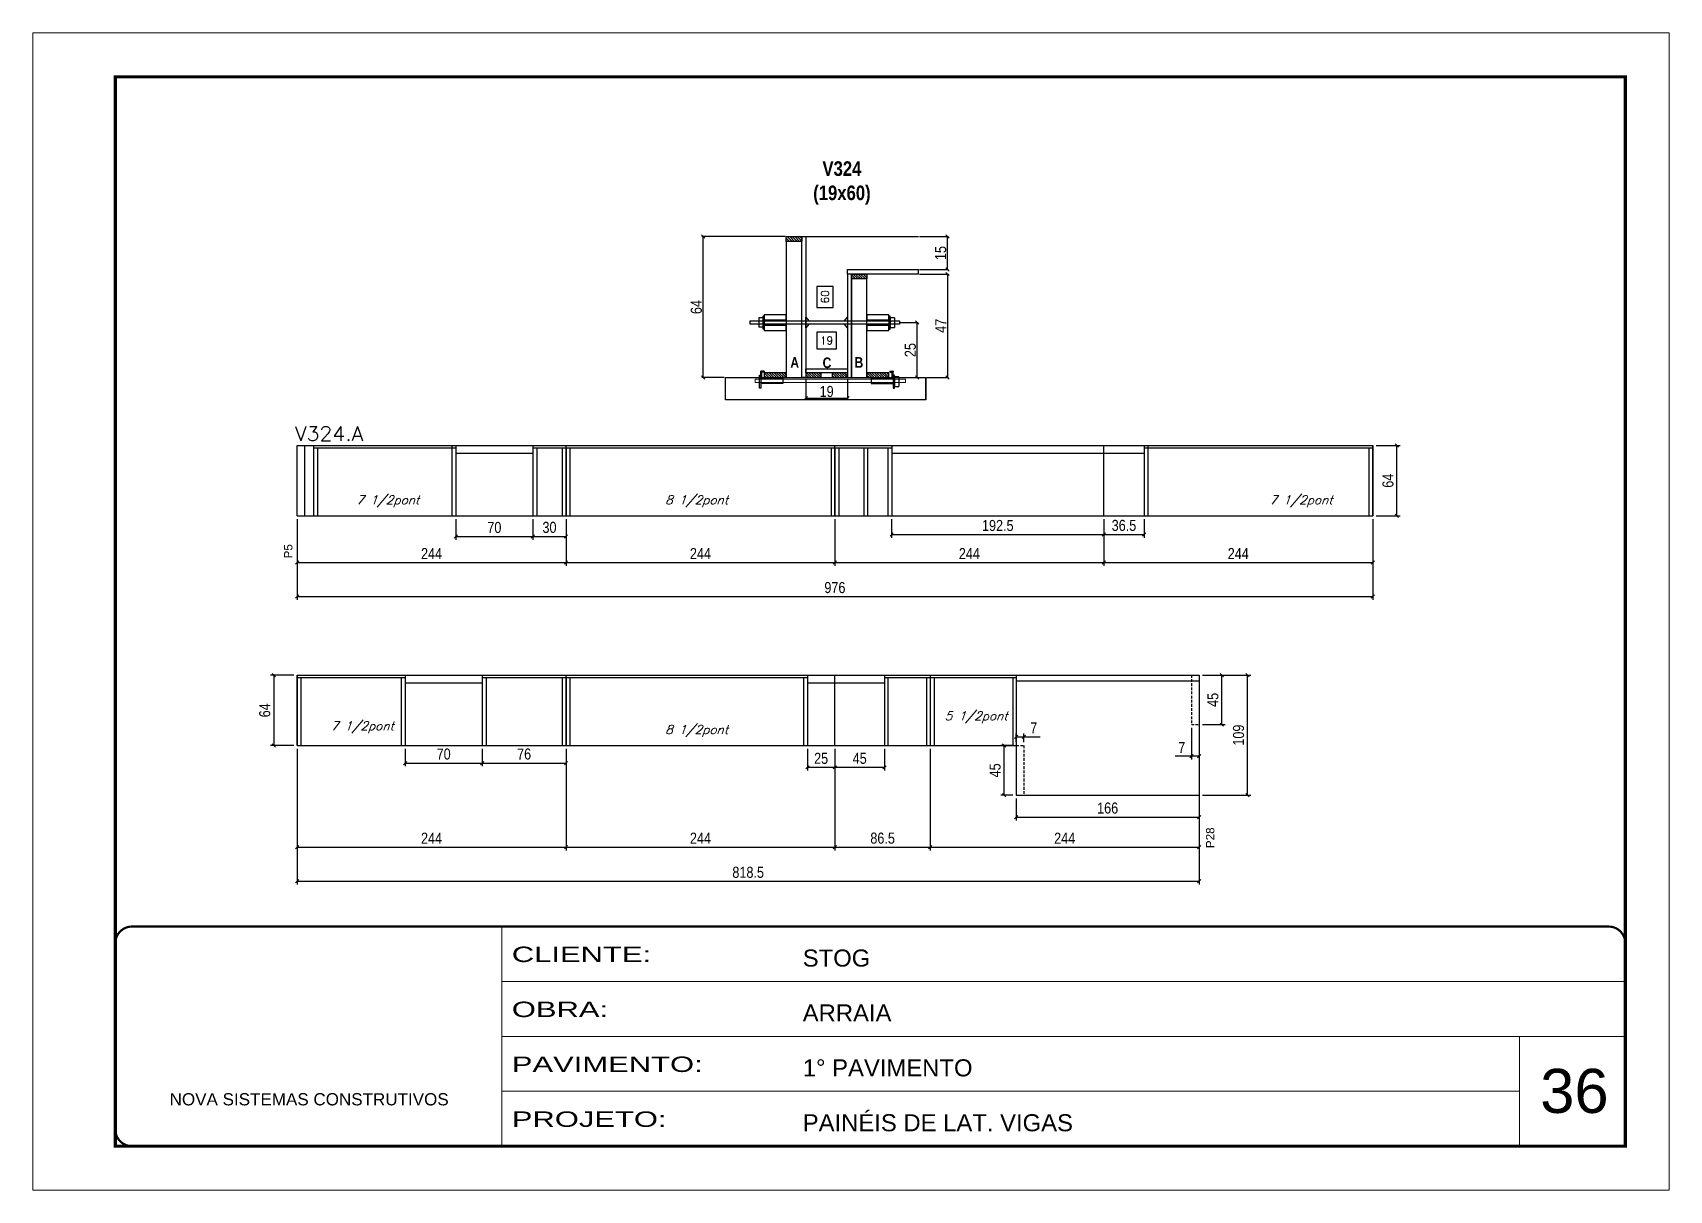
# Model space of a CAD drawing. Extents: x -3394 to 16474, y -5031 to 14397.
# Drawn here: x 9027 to 10512, y 4158 to 5208 of the extents above; entities that cross this region are included whole.
import ezdxf

# ---------------------------------------------------------------- set-up
doc = ezdxf.new("R2010")
doc.units = 0
for name, pattern in [('CONTINUO', [0]), ('DASHED', [0.75, 0.5, -0.25]), ('HIDDEN', [0.375, 0.25, -0.125])]:
    doc.linetypes.add(name, pattern=pattern)
doc.layers.get('0').update_dxf_attribs({"linetype": 'CONTINUOUS'})
doc.layers.get('Defpoints').update_dxf_attribs({"linetype": 'CONTINUOUS'})
for name, color, linetype in [('1HACHURA MADEIRAS', 1, 'CONTINUOUS'), ('barrote', 251, 'CONTINUOUS'), ('COTA', 241, 'CONTINUOUS'), ('Cota Seção (2x)', 4, 'CONTINUOUS'), ('detalhes', 4, 'CONTINUOUS'), ('NOMENCLATURA', 7, 'CONTINUOUS'), ('Painéis', 200, 'CONTINUOUS'), ('presilha', 1, 'CONTINUOUS'), ('SARR_2.2x10', 60, 'CONTINUOUS'), ('SARR_2.2x7', 40, 'CONTINUOUS'), ('SARR_3.5x7', 81, 'CONTINUOUS'), ('texto', 7, 'CONTINUOUS'), ('Tubo de PVC', 51, 'CONTINUOUS')]:
    doc.layers.add(name, color=color, linetype=linetype)
for name, color, linetype, lineweight in [('CARIMBO', 255, 'CONTINUOUS', 9), ('CONCRETO', 251, 'CONTINUOUS', 25), ('Folhas', 255, 'CONTINUOUS', 9), ('SARRAFO DE PRESSAO', 251, 'DASHED', 9), ('SCO-___-LAJ', 2, 'CONTINUOUS', 0), ('Texto Seção', 7, 'CONTINUOUS', 15)]:
    doc.layers.add(name, color=color, linetype=linetype, lineweight=lineweight)
doc.styles.add('ARIAL', font='arial.ttf')
doc.styles.add('COTA TECNICA', font='techl___.ttf', dxfattribs={"height": 10})
doc.styles.add('COTA TECNICA 2X', font='techl___.ttf', dxfattribs={"height": 10})
doc.styles.add('REGUA-120', font='ROMANS.shx', dxfattribs={"height": 15})
doc.styles.add('ROMANS', font='romans.shx')
doc.styles.add('TECNICA', font='techb___.ttf', dxfattribs={"height": 10})
doc.styles.add('Tecnologia', font='')
doc.styles.get('Tecnologia').set_extended_font_data('Forgotten Futurist')
doc.dimstyles.new('Cota Seção interna', dxfattribs={"dimtxt": 7, "dimasz": 6, "dimexe": 0.18, "dimexo": 2, "dimgap": -4, "dimtad": 3, "dimdec": 1, "dimlfac": 0.5, "dimzin": 12, "dimdsep": 46, "dimtxsty": 'ROMANS', "dimblk": 'ARCHTICK', "dimcen": 0.09, "dimse1": 1, "dimse2": 1, "dimsd1": 1, "dimsd2": 1, "dimclrd": 180, "dimclre": 5, "dimclrt": 1, "dimadec": 0, "dimazin": 3, "dimtfac": 1, "dimtdec": 1, "dimtofl": 0, "dimtmove": 0, "dimatfit": 3, "dimldrblk": 'ARCHTICK', "dimfxl": 1, "dimtolj": 1, "dimtzin": 0, "dimarcsym": 0})
doc.dimstyles.new('PAINEL', dxfattribs={"dimtxt": 10, "dimasz": 3, "dimexe": 3, "dimexo": 3, "dimgap": 3, "dimtad": 1, "dimdec": 1, "dimzin": 12, "dimdsep": 46, "dimtxsty": 'COTA TECNICA', "dimblk1": 'OBLIQUE', "dimblk2": 'OBLIQUE', "dimsah": 1, "dimcen": 0.9, "dimclrd": 4, "dimclre": 4, "dimclrt": 240, "dimadec": 1, "dimazin": 3, "dimtfac": 1, "dimtdec": 1, "dimtmove": 0, "dimatfit": 3, "dimfxl": 1, "dimtolj": 1, "dimtzin": 12, "dimarcsym": 0})
doc.dimstyles.new('SECAO', dxfattribs={"dimscale": 0.333333, "dimtxt": 5, "dimasz": 9, "dimexe": 3, "dimexo": 3, "dimgap": 3, "dimtad": 1, "dimdec": 1, "dimlfac": 0.5, "dimzin": 12, "dimdsep": 46, "dimtxsty": 'COTA TECNICA 2X', "dimblk1": 'OBLIQUE', "dimblk2": 'OBLIQUE', "dimsah": 1, "dimcen": 0.9, "dimclrd": 4, "dimclre": 4, "dimclrt": 240, "dimadec": 1, "dimazin": 3, "dimtfac": 1, "dimtdec": 1, "dimtmove": 0, "dimatfit": 3, "dimfxl": 1, "dimtolj": 1, "dimtzin": 12, "dimarcsym": 0})

msp = doc.modelspace()

# ---------------------------------------------------------------- texts
at = {"layer": 'CARIMBO', "style": 'ARIAL'}
msp.add_text('36', height=40, dxfattribs=at).set_placement((10395.07, 4228.09))
at = {"layer": 'detalhes', "style": 'TECNICA'}
for s, p in [('A', (9714.65, 4904.09)), ('C', (9743.94, 4903.77)), ('B', (9772.91, 4904.09))]:
    msp.add_text(s, height=9.6, dxfattribs=at).set_placement(p)
at = {"layer": 'NOMENCLATURA', "linetype": 'Continuous', "style": 'ARIAL'}
for s, p in [('P5', (9262.83, 4731.08)), ('P28', (10099.41, 4468.27))]:
    msp.add_text(s, height=7.567, rotation=90, dxfattribs=at).set_placement(p)
at = {"layer": 'NOMENCLATURA', "insert": (9761.46, 5091.31), "char_height": 13.2, "attachment_point": 2, "style": 'TECNICA'}
msp.add_mtext_dynamic_manual_height_columns('V324\\P(19x60)', width=13.2, gutter_width=1, heights=[0], dxfattribs=at)
at = {"layer": 'texto', "color": 2, "char_height": 8, "attachment_point": 5, "style": 'ROMANS'}
for s, insert in [('{\\Q19;\\C256;7 1/2pont}', (9349.44, 4782.84)), ('{\\Q19;\\C256;8 1/2pont}', (9629.62, 4782.84)), ('{\\Q19;\\C256;7 1/2pont}', (10178.12, 4782.84)), ('{\\Q19;\\C256;5 1/2pont}', (9883.26, 4586.95)), ('{\\Q19;\\C256;7 1/2pont}', (9326.32, 4577.9)), ('{\\Q19;\\C256;8 1/2pont}', (9629.62, 4574.55))]:
    msp.add_mtext(s, dxfattribs=dict(at, insert=insert))
at = {"layer": 'Texto Seção', "style": 'REGUA-120', "width": 1.05}
msp.add_text('V324.A', height=13, dxfattribs=at).set_placement((9265.12, 4837.81))

# ---------------------------------------------------------------- blocks, each defined once
blk = doc.blocks.new('9999999999')
at = {"color": 30, "linetype": 'CONTINUO'}
for p, q in [((98564.6, 34230.2), (98564.6, 34429.4)), ((98564.6, 34379.6), (99584, 34379.6)), ((98564.6, 34329.8), (99488, 34329.8)), ((99584, 34329.8), (99488, 34329.8)), ((99488, 34329.8), (99488, 34230.2)), ((98564.6, 34280), (99488, 34280))]:
    blk.add_line(p, q, dxfattribs=at)
at = {"color": 30, "linetype": 'CONTINUO', "const_width": 2}
blk.add_lwpolyline([(99584, 34230.2), (99584, 34414.4, 0.414214), (99569, 34429.4), (98229, 34429.4, 0.414214), (98214, 34414.4), (98214, 34245.2, 0.414214), (98229, 34230.2), (99584, 34230.2)], format="xyb", dxfattribs=at)
at = {"layer": 'Folhas'}
blk.add_lwpolyline([(98139, 34190.2), (99624, 34190.2), (99624, 35240.2), (98139, 35240.2)], close=True, dxfattribs=at)
at = {"layer": 'Folhas', "color": 30, "const_width": 3}
blk.add_lwpolyline([(98214, 34230.2), (99584, 34230.2), (99584, 35200.2), (98214, 35200.2)], close=True, dxfattribs=at)
at = {"color": 7, "linetype": 'Continuous', "ltscale": 5, "style": 'ARIAL'}
for s, height, p in [('STOG', 15.48, (98837.7, 34393.1)), ('ARRAIA', 15.48, (98837.7, 34343.3)), ('1° PAVIMENTO', 15.483, (98837.7, 34293.5)), ('NOVA SISTEMAS CONSTRUTIVOS', 11.059, (98263.2, 34267.2)), ('PAINÉIS DE LAT. VIGAS', 15.483, (98837.7, 34243.7))]:
    blk.add_text(s, height=height, dxfattribs=at).set_placement(p)
at = {"layer": 'Folhas', "color": 7, "style": 'Tecnologia', "width": 1.5}
for s, p in [('CLIENTE:', (98573.7, 34397.2)), ('OBRA:', (98573.7, 34347.3)), ('PAVIMENTO:', (98573.7, 34297.5)), ('PROJETO:', (98573.7, 34247.7))]:
    blk.add_text(s, height=14, dxfattribs=at).set_placement(p)
blk = doc.blocks.new('_Oblique')
at = {"color": 0, "linetype": 'ByBlock', "lineweight": -2}
blk.add_line((-0.5, -0.5), (0.5, 0.5), dxfattribs=at)
blk = doc.blocks.new('*D1086')
at = {"layer": 'COTA', "color": 4, "lineweight": -2, "transparency": 16777216}
for p, q in [((9728.6, 4894.1), (9728.6, 4875.4)), ((9766.6, 4894.1), (9766.6, 4875.4)), ((9728.6, 4876.4), (9766.6, 4876.4))]:
    blk.add_line(p, q, dxfattribs=at)
at = {"layer": 'Defpoints', "color": 0, "transparency": 16777216}
for p in [(9728.6, 4895.1), (9766.6, 4895.1), (9766.6, 4876.4)]:
    blk.add_point(p, dxfattribs=at)
at = {"layer": 'COTA', "color": 4, "lineweight": -2, "transparency": 16777216, "xscale": 3, "yscale": 3, "zscale": 3, "rotation": 180}
blk.add_blockref('_Oblique', (9728.6, 4876.4), dxfattribs=at)
at = {"layer": 'COTA', "color": 4, "lineweight": -2, "transparency": 16777216, "xscale": 3, "yscale": 3, "zscale": 3}
blk.add_blockref('_Oblique', (9766.6, 4876.4), dxfattribs=at)
at = {"layer": 'COTA', "color": 240, "transparency": 16777216, "insert": (9747.6, 4882.5), "char_height": 10, "attachment_point": 5, "style": 'COTA TECNICA 2X'}
blk.add_mtext('\\A1;19', dxfattribs=at)
blk = doc.blocks.new('PRESILHA METÁLICA 1')
at = {"layer": 'presilha'}
for p, q in [((0, 13), (6, 13)), ((0, 13), (0, 0)), ((6, 0), (0, 0)), ((6, 15.5), (7.5, 15.5)), ((6, -2.5), (6, 15.5)), ((6, 13), (6, 0)), ((7.5, 10.6), (7.5, 19.9)), ((7.5, 15.5), (7.5, -2.5)), ((37.5, 4.1), (7.5, 4.1)), ((12, 21), (8.6, 21)), ((9, 11.6), (9, 18.9)), ((12, 19.5), (9.6, 19.5)), ((37.5, 11), (9.6, 11)), ((12, 21), (12, 19.5)), ((37.5, 11), (37.5, 4.1)), ((7.5, -2.5), (6, -2.5))]:
    blk.add_line(p, q, dxfattribs=at)
for centre, radius, start, end in [((8.6, 19.9), 1.14, 90, 180), ((9.6, 18.9), 0.57, 90, 180), ((9.6, 11.6), 0.57, 180, 270)]:
    blk.add_arc(centre, radius, start, end, dxfattribs=at)
blk = doc.blocks.new('PRESILHA METÁLICA 2')
at = {"layer": 'presilha'}
for p, q in [((-5.2, 23.5), (-5.2, 22)), ((-5.2, 23.5), (-1.9, 23.5)), ((-0.8, 14.6), (-0.8, 22.4)), ((-30.8, 13.5), (-30.8, 6.6)), ((-30.8, 13.5), (-2.8, 13.5)), ((-30.8, 6.6), (-0.8, 6.6)), ((-5.2, 22), (-2.8, 22)), ((-2.2, 14.1), (-2.2, 21.4)), ((0.8, 18), (-0.8, 18)), ((-0.8, 18), (-0.8, 0)), ((-0.8, 0), (0.8, 0)), ((0.8, 0), (0.8, 18))]:
    blk.add_line(p, q, dxfattribs=at)
for centre, radius, start, end in [((-1.9, 22.4), 1.14, 0, 90), ((-2.8, 21.4), 0.57, 0, 90), ((-2.8, 14.1), 0.57, 270, 0)]:
    blk.add_arc(centre, radius, start, end, dxfattribs=at)
blk = doc.blocks.new('*D1087')
at = {"layer": 'COTA', "color": 4, "lineweight": -2, "transparency": 16777216}
for p, q in [((9831.9, 4989.1), (9858.2, 4989.1)), ((9857.2, 4989.1), (9857.2, 4895.1)), ((9838.6, 4895.1), (9858.2, 4895.1))]:
    blk.add_line(p, q, dxfattribs=at)
at = {"layer": 'Defpoints', "color": 0, "transparency": 16777216}
for p in [(9830.9, 4989.1), (9837.6, 4895.1), (9857.2, 4895.1)]:
    blk.add_point(p, dxfattribs=at)
at = {"layer": 'COTA', "color": 4, "lineweight": -2, "transparency": 16777216, "xscale": 3, "yscale": 3, "zscale": 3}
for p, rotation in [((9857.2, 4989.1), 90), ((9857.2, 4895.1), 270)]:
    blk.add_blockref('_Oblique', p, dxfattribs=dict(at, rotation=rotation))
at = {"layer": 'COTA', "color": 240, "transparency": 16777216, "insert": (9851.2, 4942.1), "char_height": 10, "attachment_point": 5, "rotation": 90, "style": 'COTA TECNICA 2X'}
blk.add_mtext('\\A1;47', dxfattribs=at)
blk = doc.blocks.new('*D1088')
at = {"layer": 'Cota Seção (2x)', "color": 180, "lineweight": -2, "transparency": 16777216}
for p, q in [((9753.6, 4977.8), (9738.6, 4977.8)), ((9738.6, 4977.8), (9738.6, 4958.8)), ((9753.6, 4958.8), (9753.6, 4977.8)), ((9738.6, 4958.8), (9753.6, 4958.8))]:
    blk.add_line(p, q, dxfattribs=at)
at = {"layer": 'Defpoints', "color": 0, "transparency": 16777216}
for p in [(9728.6, 5023.1), (9757.6, 5023.1), (9736, 4903.1)]:
    blk.add_point(p, dxfattribs=at)
at = {"layer": 'Cota Seção (2x)', "color": 1, "transparency": 16777216, "insert": (9746.1, 4968.3), "char_height": 7, "attachment_point": 5, "rotation": 90, "style": 'ROMANS'}
blk.add_mtext('\\A1;60', dxfattribs=at)
blk = doc.blocks.new('_ArchTick')
at = {"color": 0, "linetype": 'ByBlock', "const_width": 0.15}
blk.add_lwpolyline([(-0.5, -0.5), (0.5, 0.5)], dxfattribs=at)
blk = doc.blocks.new('*D1089')
at = {"layer": 'COTA', "color": 4, "lineweight": -2, "transparency": 16777216}
for p, q in [((9831.9, 5023.1), (9858.2, 5023.1)), ((9857.2, 4993.1), (9857.2, 5023.1)), ((9831.9, 4993.1), (9858.2, 4993.1))]:
    blk.add_line(p, q, dxfattribs=at)
at = {"layer": 'Defpoints', "color": 0, "transparency": 16777216}
for p in [(9830.9, 5023.1), (9857.2, 5023.1), (9830.9, 4993.1)]:
    blk.add_point(p, dxfattribs=at)
at = {"layer": 'COTA', "color": 4, "lineweight": -2, "transparency": 16777216, "xscale": 3, "yscale": 3, "zscale": 3}
for p, rotation in [((9857.2, 5023.1), 90), ((9857.2, 4993.1), 270)]:
    blk.add_blockref('_Oblique', p, dxfattribs=dict(at, rotation=rotation))
at = {"layer": 'COTA', "color": 240, "transparency": 16777216, "insert": (9851.1, 5008.1), "char_height": 10, "attachment_point": 5, "rotation": 90, "style": 'COTA TECNICA 2X'}
blk.add_mtext('\\A1;15', dxfattribs=at)
blk = doc.blocks.new('*D1090')
at = {"layer": 'COTA', "color": 4, "lineweight": -2, "transparency": 16777216}
for p, q in [((9710, 5023.1), (9634.5, 5023.1)), ((9635.5, 4895.1), (9635.5, 5023.1)), ((9654.7, 4895.1), (9634.5, 4895.1))]:
    blk.add_line(p, q, dxfattribs=at)
at = {"layer": 'Defpoints', "color": 0, "transparency": 16777216}
for p in [(9635.5, 5023.1), (9711, 5023.1), (9655.7, 4895.1)]:
    blk.add_point(p, dxfattribs=at)
at = {"layer": 'COTA', "color": 4, "lineweight": -2, "transparency": 16777216, "xscale": 3, "yscale": 3, "zscale": 3}
for p, rotation in [((9635.5, 5023.1), 90), ((9635.5, 4895.1), 270)]:
    blk.add_blockref('_Oblique', p, dxfattribs=dict(at, rotation=rotation))
at = {"layer": 'COTA', "color": 240, "transparency": 16777216, "insert": (9629.4, 4959.1), "char_height": 10, "attachment_point": 5, "rotation": 90, "style": 'COTA TECNICA 2X'}
blk.add_mtext('\\A1;64', dxfattribs=at)
blk = doc.blocks.new('*D1091')
at = {"layer": 'COTA', "color": 4, "lineweight": -2, "transparency": 16777216}
for p, q in [((9814.7, 4945.1), (9830.7, 4945.1)), ((9829.7, 4895.1), (9829.7, 4945.1)), ((9805.2, 4895.1), (9830.7, 4895.1))]:
    blk.add_line(p, q, dxfattribs=at)
at = {"layer": 'Defpoints', "color": 0, "transparency": 16777216}
for p in [(9813.7, 4945.1), (9829.7, 4945.1), (9804.2, 4895.1)]:
    blk.add_point(p, dxfattribs=at)
at = {"layer": 'COTA', "color": 4, "lineweight": -2, "transparency": 16777216, "xscale": 3, "yscale": 3, "zscale": 3}
for p, rotation in [((9829.7, 4945.1), 90), ((9829.7, 4895.1), 270)]:
    blk.add_blockref('_Oblique', p, dxfattribs=dict(at, rotation=rotation))
at = {"layer": 'COTA', "color": 240, "transparency": 16777216, "insert": (9823.6, 4920.1), "char_height": 10, "attachment_point": 5, "rotation": 90, "style": 'COTA TECNICA 2X'}
blk.add_mtext('\\A1;25', dxfattribs=at)
blk = doc.blocks.new('*D1092')
at = {"layer": 'COTA', "color": 4, "linetype": 'ByBlock', "lineweight": -2, "transparency": 16777216}
for p, q in [((10246.1, 4833.6), (10268.1, 4833.6)), ((10265.1, 4769.6), (10265.1, 4833.6)), ((10246.1, 4769.6), (10268.1, 4769.6))]:
    blk.add_line(p, q, dxfattribs=at)
at = {"layer": 'Defpoints', "color": 0, "linetype": 'ByBlock', "transparency": 16777216}
for p in [(10243.1, 4833.6), (10265.1, 4833.6), (10243.1, 4769.6)]:
    blk.add_point(p, dxfattribs=at)
at = {"layer": 'COTA', "color": 4, "linetype": 'ByBlock', "lineweight": -2, "transparency": 16777216, "xscale": 3, "yscale": 3, "zscale": 3}
for p, rotation in [((10265.1, 4833.6), 90), ((10265.1, 4769.6), 270)]:
    blk.add_blockref('_Oblique', p, dxfattribs=dict(at, rotation=rotation))
at = {"layer": 'COTA', "color": 240, "linetype": 'ByBlock', "transparency": 16777216, "insert": (10257, 4801.6), "char_height": 10, "attachment_point": 5, "rotation": 90, "style": 'COTA TECNICA'}
blk.add_mtext('\\A1;64', dxfattribs=at)
blk = doc.blocks.new('*D1093')
at = {"layer": 'COTA', "color": 4, "linetype": 'ByBlock', "lineweight": -2, "transparency": 16777216}
for p, q in [((9267.1, 4766.6), (9267.1, 4724.5)), ((9511.1, 4766.6), (9511.1, 4724.5)), ((9267.1, 4727.5), (9511.1, 4727.5))]:
    blk.add_line(p, q, dxfattribs=at)
at = {"layer": 'Defpoints', "color": 0, "linetype": 'ByBlock', "transparency": 16777216}
for p in [(9267.1, 4769.6), (9511.1, 4769.6), (9511.1, 4727.5)]:
    blk.add_point(p, dxfattribs=at)
at = {"layer": 'COTA', "color": 4, "linetype": 'ByBlock', "lineweight": -2, "transparency": 16777216, "xscale": 3, "yscale": 3, "zscale": 3, "rotation": 180}
blk.add_blockref('_Oblique', (9267.1, 4727.5), dxfattribs=at)
at = {"layer": 'COTA', "color": 4, "linetype": 'ByBlock', "lineweight": -2, "transparency": 16777216, "xscale": 3, "yscale": 3, "zscale": 3}
blk.add_blockref('_Oblique', (9511.1, 4727.5), dxfattribs=at)
at = {"layer": 'COTA', "color": 240, "linetype": 'ByBlock', "transparency": 16777216, "insert": (9389.1, 4735.5), "char_height": 10, "attachment_point": 5, "style": 'COTA TECNICA'}
blk.add_mtext('\\A1;244', dxfattribs=at)
blk = doc.blocks.new('*D1094')
at = {"layer": 'COTA', "color": 4, "linetype": 'ByBlock', "lineweight": -2, "transparency": 16777216}
for p, q in [((9511.1, 4766.6), (9511.1, 4724.5)), ((9755.1, 4766.6), (9755.1, 4724.5)), ((9511.1, 4727.5), (9755.1, 4727.5))]:
    blk.add_line(p, q, dxfattribs=at)
at = {"layer": 'Defpoints', "color": 0, "linetype": 'ByBlock', "transparency": 16777216}
for p in [(9511.1, 4769.6), (9755.1, 4769.6), (9755.1, 4727.5)]:
    blk.add_point(p, dxfattribs=at)
at = {"layer": 'COTA', "color": 4, "linetype": 'ByBlock', "lineweight": -2, "transparency": 16777216, "xscale": 3, "yscale": 3, "zscale": 3, "rotation": 180}
blk.add_blockref('_Oblique', (9511.1, 4727.5), dxfattribs=at)
at = {"layer": 'COTA', "color": 4, "linetype": 'ByBlock', "lineweight": -2, "transparency": 16777216, "xscale": 3, "yscale": 3, "zscale": 3}
blk.add_blockref('_Oblique', (9755.1, 4727.5), dxfattribs=at)
at = {"layer": 'COTA', "color": 240, "linetype": 'ByBlock', "transparency": 16777216, "insert": (9633.1, 4735.5), "char_height": 10, "attachment_point": 5, "style": 'COTA TECNICA'}
blk.add_mtext('\\A1;244', dxfattribs=at)
blk = doc.blocks.new('*D1095')
at = {"layer": 'COTA', "color": 4, "linetype": 'ByBlock', "lineweight": -2, "transparency": 16777216}
for p, q in [((9267.1, 4766.6), (9267.1, 4693.5)), ((10243.1, 4766.6), (10243.1, 4693.5)), ((9267.1, 4696.5), (10243.1, 4696.5))]:
    blk.add_line(p, q, dxfattribs=at)
at = {"layer": 'Defpoints', "color": 0, "linetype": 'ByBlock', "transparency": 16777216}
for p in [(9267.1, 4769.6), (10243.1, 4769.6), (10243.1, 4696.5)]:
    blk.add_point(p, dxfattribs=at)
at = {"layer": 'COTA', "color": 4, "linetype": 'ByBlock', "lineweight": -2, "transparency": 16777216, "xscale": 3, "yscale": 3, "zscale": 3, "rotation": 180}
blk.add_blockref('_Oblique', (9267.1, 4696.5), dxfattribs=at)
at = {"layer": 'COTA', "color": 4, "linetype": 'ByBlock', "lineweight": -2, "transparency": 16777216, "xscale": 3, "yscale": 3, "zscale": 3}
blk.add_blockref('_Oblique', (10243.1, 4696.5), dxfattribs=at)
at = {"layer": 'COTA', "color": 240, "linetype": 'ByBlock', "transparency": 16777216, "insert": (9755.1, 4704.6), "char_height": 10, "attachment_point": 5, "style": 'COTA TECNICA'}
blk.add_mtext('\\A1;976', dxfattribs=at)
blk = doc.blocks.new('*D1096')
at = {"layer": 'COTA', "color": 4, "linetype": 'ByBlock', "lineweight": -2, "transparency": 16777216}
for p, q in [((9999.1, 4766.6), (9999.1, 4724.5)), ((10243.1, 4754.4), (10243.1, 4724.5)), ((9999.1, 4727.5), (10243.1, 4727.5))]:
    blk.add_line(p, q, dxfattribs=at)
at = {"layer": 'Defpoints', "color": 0, "linetype": 'ByBlock', "transparency": 16777216}
for p in [(9999.1, 4769.6), (10243.1, 4757.4), (10243.1, 4727.5)]:
    blk.add_point(p, dxfattribs=at)
at = {"layer": 'COTA', "color": 4, "linetype": 'ByBlock', "lineweight": -2, "transparency": 16777216, "xscale": 3, "yscale": 3, "zscale": 3, "rotation": 180}
blk.add_blockref('_Oblique', (9999.1, 4727.5), dxfattribs=at)
at = {"layer": 'COTA', "color": 4, "linetype": 'ByBlock', "lineweight": -2, "transparency": 16777216, "xscale": 3, "yscale": 3, "zscale": 3}
blk.add_blockref('_Oblique', (10243.1, 4727.5), dxfattribs=at)
at = {"layer": 'COTA', "color": 240, "linetype": 'ByBlock', "transparency": 16777216, "insert": (10121.1, 4735.5), "char_height": 10, "attachment_point": 5, "style": 'COTA TECNICA'}
blk.add_mtext('\\A1;244', dxfattribs=at)
blk = doc.blocks.new('*D1097')
at = {"layer": 'COTA', "color": 4, "linetype": 'ByBlock', "lineweight": -2, "transparency": 16777216}
for p, q in [((9755.1, 4766.6), (9755.1, 4724.5)), ((9999.1, 4766.6), (9999.1, 4724.5)), ((9755.1, 4727.5), (9999.1, 4727.5))]:
    blk.add_line(p, q, dxfattribs=at)
at = {"layer": 'Defpoints', "color": 0, "linetype": 'ByBlock', "transparency": 16777216}
for p in [(9755.1, 4769.6), (9999.1, 4769.6), (9999.1, 4727.5)]:
    blk.add_point(p, dxfattribs=at)
at = {"layer": 'COTA', "color": 4, "linetype": 'ByBlock', "lineweight": -2, "transparency": 16777216, "xscale": 3, "yscale": 3, "zscale": 3, "rotation": 180}
blk.add_blockref('_Oblique', (9755.1, 4727.5), dxfattribs=at)
at = {"layer": 'COTA', "color": 4, "linetype": 'ByBlock', "lineweight": -2, "transparency": 16777216, "xscale": 3, "yscale": 3, "zscale": 3}
blk.add_blockref('_Oblique', (9999.1, 4727.5), dxfattribs=at)
at = {"layer": 'COTA', "color": 240, "linetype": 'ByBlock', "transparency": 16777216, "insert": (9877.1, 4735.5), "char_height": 10, "attachment_point": 5, "style": 'COTA TECNICA'}
blk.add_mtext('\\A1;244', dxfattribs=at)
blk = doc.blocks.new('*D1098')
at = {"layer": 'COTA', "color": 4, "linetype": 'ByBlock', "lineweight": -2, "transparency": 16777216}
for p, q in [((9267.1, 4558.3), (9267.1, 4466.2)), ((9511.1, 4558.3), (9511.1, 4466.2)), ((9267.1, 4469.2), (9511.1, 4469.2))]:
    blk.add_line(p, q, dxfattribs=at)
at = {"layer": 'Defpoints', "color": 0, "linetype": 'ByBlock', "transparency": 16777216}
for p in [(9267.1, 4561.3), (9511.1, 4561.3), (9511.1, 4469.2)]:
    blk.add_point(p, dxfattribs=at)
at = {"layer": 'COTA', "color": 4, "linetype": 'ByBlock', "lineweight": -2, "transparency": 16777216, "xscale": 3, "yscale": 3, "zscale": 3, "rotation": 180}
blk.add_blockref('_Oblique', (9267.1, 4469.2), dxfattribs=at)
at = {"layer": 'COTA', "color": 4, "linetype": 'ByBlock', "lineweight": -2, "transparency": 16777216, "xscale": 3, "yscale": 3, "zscale": 3}
blk.add_blockref('_Oblique', (9511.1, 4469.2), dxfattribs=at)
at = {"layer": 'COTA', "color": 240, "linetype": 'ByBlock', "transparency": 16777216, "insert": (9389.1, 4477.3), "char_height": 10, "attachment_point": 5, "style": 'COTA TECNICA'}
blk.add_mtext('\\A1;244', dxfattribs=at)
blk = doc.blocks.new('*D1099')
at = {"layer": 'COTA', "color": 4, "linetype": 'ByBlock', "lineweight": -2, "transparency": 16777216}
for p, q in [((9511.1, 4558.3), (9511.1, 4466.2)), ((9755.1, 4558.3), (9755.1, 4466.2)), ((9511.1, 4469.2), (9755.1, 4469.2))]:
    blk.add_line(p, q, dxfattribs=at)
at = {"layer": 'Defpoints', "color": 0, "linetype": 'ByBlock', "transparency": 16777216}
for p in [(9511.1, 4561.3), (9755.1, 4561.3), (9755.1, 4469.2)]:
    blk.add_point(p, dxfattribs=at)
at = {"layer": 'COTA', "color": 4, "linetype": 'ByBlock', "lineweight": -2, "transparency": 16777216, "xscale": 3, "yscale": 3, "zscale": 3, "rotation": 180}
blk.add_blockref('_Oblique', (9511.1, 4469.2), dxfattribs=at)
at = {"layer": 'COTA', "color": 4, "linetype": 'ByBlock', "lineweight": -2, "transparency": 16777216, "xscale": 3, "yscale": 3, "zscale": 3}
blk.add_blockref('_Oblique', (9755.1, 4469.2), dxfattribs=at)
at = {"layer": 'COTA', "color": 240, "linetype": 'ByBlock', "transparency": 16777216, "insert": (9633.1, 4477.3), "char_height": 10, "attachment_point": 5, "style": 'COTA TECNICA'}
blk.add_mtext('\\A1;244', dxfattribs=at)
blk = doc.blocks.new('*D1100')
at = {"layer": 'COTA', "color": 4, "linetype": 'ByBlock', "lineweight": -2, "transparency": 16777216}
for p, q in [((9267.1, 4558.3), (9267.1, 4435.2)), ((10085.6, 4558.3), (10085.6, 4435.2)), ((9267.1, 4438.2), (10085.6, 4438.2))]:
    blk.add_line(p, q, dxfattribs=at)
at = {"layer": 'Defpoints', "color": 0, "linetype": 'ByBlock', "transparency": 16777216}
for p in [(9267.1, 4561.3), (10085.6, 4561.3), (10085.6, 4438.2)]:
    blk.add_point(p, dxfattribs=at)
at = {"layer": 'COTA', "color": 4, "linetype": 'ByBlock', "lineweight": -2, "transparency": 16777216, "xscale": 3, "yscale": 3, "zscale": 3, "rotation": 180}
blk.add_blockref('_Oblique', (9267.1, 4438.2), dxfattribs=at)
at = {"layer": 'COTA', "color": 4, "linetype": 'ByBlock', "lineweight": -2, "transparency": 16777216, "xscale": 3, "yscale": 3, "zscale": 3}
blk.add_blockref('_Oblique', (10085.6, 4438.2), dxfattribs=at)
at = {"layer": 'COTA', "color": 240, "linetype": 'ByBlock', "transparency": 16777216, "insert": (9676.4, 4446.3), "char_height": 10, "attachment_point": 5, "style": 'COTA TECNICA'}
blk.add_mtext('\\A1;818.5', dxfattribs=at)
blk = doc.blocks.new('*D1101')
at = {"layer": 'COTA', "color": 4, "linetype": 'ByBlock', "lineweight": -2, "transparency": 16777216}
for p, q in [((9841.6, 4558.3), (9841.6, 4466.2)), ((10085.6, 4558.3), (10085.6, 4466.2)), ((9841.6, 4469.2), (10085.6, 4469.2))]:
    blk.add_line(p, q, dxfattribs=at)
at = {"layer": 'Defpoints', "color": 0, "linetype": 'ByBlock', "transparency": 16777216}
for p in [(9841.6, 4561.3), (10085.6, 4561.3), (10085.6, 4469.2)]:
    blk.add_point(p, dxfattribs=at)
at = {"layer": 'COTA', "color": 4, "linetype": 'ByBlock', "lineweight": -2, "transparency": 16777216, "xscale": 3, "yscale": 3, "zscale": 3, "rotation": 180}
blk.add_blockref('_Oblique', (9841.6, 4469.2), dxfattribs=at)
at = {"layer": 'COTA', "color": 4, "linetype": 'ByBlock', "lineweight": -2, "transparency": 16777216, "xscale": 3, "yscale": 3, "zscale": 3}
blk.add_blockref('_Oblique', (10085.6, 4469.2), dxfattribs=at)
at = {"layer": 'COTA', "color": 240, "linetype": 'ByBlock', "transparency": 16777216, "insert": (9963.6, 4477.3), "char_height": 10, "attachment_point": 5, "style": 'COTA TECNICA'}
blk.add_mtext('\\A1;244', dxfattribs=at)
blk = doc.blocks.new('*D1102')
at = {"layer": 'COTA', "color": 4, "linetype": 'ByBlock', "lineweight": -2, "transparency": 16777216}
for p, q in [((9755.1, 4558.3), (9755.1, 4466.2)), ((9841.6, 4558.3), (9841.6, 4466.2)), ((9755.1, 4469.2), (9841.6, 4469.2))]:
    blk.add_line(p, q, dxfattribs=at)
at = {"layer": 'Defpoints', "color": 0, "linetype": 'ByBlock', "transparency": 16777216}
for p in [(9755.1, 4561.3), (9841.6, 4561.3), (9841.6, 4469.2)]:
    blk.add_point(p, dxfattribs=at)
at = {"layer": 'COTA', "color": 4, "linetype": 'ByBlock', "lineweight": -2, "transparency": 16777216, "xscale": 3, "yscale": 3, "zscale": 3, "rotation": 180}
blk.add_blockref('_Oblique', (9755.1, 4469.2), dxfattribs=at)
at = {"layer": 'COTA', "color": 4, "linetype": 'ByBlock', "lineweight": -2, "transparency": 16777216, "xscale": 3, "yscale": 3, "zscale": 3}
blk.add_blockref('_Oblique', (9841.6, 4469.2), dxfattribs=at)
at = {"layer": 'COTA', "color": 240, "linetype": 'ByBlock', "transparency": 16777216, "insert": (9798.4, 4477.3), "char_height": 10, "attachment_point": 5, "style": 'COTA TECNICA'}
blk.add_mtext('\\A1;86.5', dxfattribs=at)
blk = doc.blocks.new('*D1140')
at = {"layer": 'COTA', "color": 4, "linetype": 'ByBlock', "lineweight": -2, "transparency": 16777216}
for p, q in [((9481.1, 4766.6), (9481.1, 4748)), ((9511.1, 4766.6), (9511.1, 4748)), ((9481.1, 4751), (9511.1, 4751))]:
    blk.add_line(p, q, dxfattribs=at)
at = {"layer": 'Defpoints', "color": 0, "linetype": 'ByBlock', "transparency": 16777216}
for p in [(9481.1, 4769.6), (9511.1, 4769.6), (9511.1, 4751)]:
    blk.add_point(p, dxfattribs=at)
at = {"layer": 'COTA', "color": 4, "linetype": 'ByBlock', "lineweight": -2, "transparency": 16777216, "xscale": 3, "yscale": 3, "zscale": 3, "rotation": 180}
blk.add_blockref('_Oblique', (9481.1, 4751), dxfattribs=at)
at = {"layer": 'COTA', "color": 4, "linetype": 'ByBlock', "lineweight": -2, "transparency": 16777216, "xscale": 3, "yscale": 3, "zscale": 3}
blk.add_blockref('_Oblique', (9511.1, 4751), dxfattribs=at)
at = {"layer": 'COTA', "color": 240, "linetype": 'ByBlock', "transparency": 16777216, "insert": (9496.1, 4759.2), "char_height": 10, "attachment_point": 5, "style": 'COTA TECNICA'}
blk.add_mtext('\\A1;30', dxfattribs=at)
blk = doc.blocks.new('*D1141')
at = {"layer": 'COTA', "color": 4, "linetype": 'ByBlock', "lineweight": -2, "transparency": 16777216}
for p, q in [((9411.1, 4766.6), (9411.1, 4748)), ((9481.1, 4766.6), (9481.1, 4748)), ((9411.1, 4751), (9481.1, 4751))]:
    blk.add_line(p, q, dxfattribs=at)
at = {"layer": 'Defpoints', "color": 0, "linetype": 'ByBlock', "transparency": 16777216}
for p in [(9411.1, 4769.6), (9481.1, 4769.6), (9481.1, 4751)]:
    blk.add_point(p, dxfattribs=at)
at = {"layer": 'COTA', "color": 4, "linetype": 'ByBlock', "lineweight": -2, "transparency": 16777216, "xscale": 3, "yscale": 3, "zscale": 3, "rotation": 180}
blk.add_blockref('_Oblique', (9411.1, 4751), dxfattribs=at)
at = {"layer": 'COTA', "color": 4, "linetype": 'ByBlock', "lineweight": -2, "transparency": 16777216, "xscale": 3, "yscale": 3, "zscale": 3}
blk.add_blockref('_Oblique', (9481.1, 4751), dxfattribs=at)
at = {"layer": 'COTA', "color": 240, "linetype": 'ByBlock', "transparency": 16777216, "insert": (9446.1, 4759.1), "char_height": 10, "attachment_point": 5, "style": 'COTA TECNICA'}
blk.add_mtext('\\A1;70', dxfattribs=at)
blk = doc.blocks.new('*D1142')
at = {"layer": 'COTA', "color": 4, "lineweight": -2, "transparency": 16777216}
for p, q in [((9806.6, 4766.6), (9806.6, 4749.8)), ((9806.6, 4752.8), (9999.1, 4752.8)), ((9999.1, 4766.6), (9999.1, 4749.8))]:
    blk.add_line(p, q, dxfattribs=at)
at = {"layer": 'Defpoints', "color": 0, "transparency": 16777216}
for p in [(9806.6, 4769.6), (9999.1, 4769.6), (9999.1, 4752.8)]:
    blk.add_point(p, dxfattribs=at)
at = {"layer": 'COTA', "color": 4, "lineweight": -2, "transparency": 16777216, "xscale": 3, "yscale": 3, "zscale": 3, "rotation": 180}
blk.add_blockref('_Oblique', (9806.6, 4752.8), dxfattribs=at)
at = {"layer": 'COTA', "color": 4, "lineweight": -2, "transparency": 16777216, "xscale": 3, "yscale": 3, "zscale": 3}
blk.add_blockref('_Oblique', (9999.1, 4752.8), dxfattribs=at)
at = {"layer": 'COTA', "color": 240, "transparency": 16777216, "insert": (9902.9, 4760.9), "char_height": 10, "attachment_point": 5, "style": 'COTA TECNICA'}
blk.add_mtext('\\A1;192.5', dxfattribs=at)
blk = doc.blocks.new('*D1143')
at = {"layer": 'COTA', "color": 4, "lineweight": -2, "transparency": 16777216}
for p, q in [((9999.1, 4766.6), (9999.1, 4749.8)), ((9999.1, 4752.8), (10035.6, 4752.8)), ((10035.6, 4766.6), (10035.6, 4749.8))]:
    blk.add_line(p, q, dxfattribs=at)
at = {"layer": 'Defpoints', "color": 0, "transparency": 16777216}
for p in [(9999.1, 4769.6), (10035.6, 4769.6), (10035.6, 4752.8)]:
    blk.add_point(p, dxfattribs=at)
at = {"layer": 'COTA', "color": 4, "lineweight": -2, "transparency": 16777216, "xscale": 3, "yscale": 3, "zscale": 3, "rotation": 180}
blk.add_blockref('_Oblique', (9999.1, 4752.8), dxfattribs=at)
at = {"layer": 'COTA', "color": 4, "lineweight": -2, "transparency": 16777216, "xscale": 3, "yscale": 3, "zscale": 3}
blk.add_blockref('_Oblique', (10035.6, 4752.8), dxfattribs=at)
at = {"layer": 'COTA', "color": 240, "transparency": 16777216, "insert": (10017.4, 4761), "char_height": 10, "attachment_point": 5, "style": 'COTA TECNICA'}
blk.add_mtext('\\A1;36.5', dxfattribs=at)
blk = doc.blocks.new('*D1126')
at = {"layer": 'COTA', "color": 4, "lineweight": -2, "transparency": 16777216}
for p, q in [((9365.1, 4558.3), (9365.1, 4542.5)), ((9365.1, 4545.5), (9435.1, 4545.5)), ((9435.1, 4558.3), (9435.1, 4542.5))]:
    blk.add_line(p, q, dxfattribs=at)
at = {"layer": 'Defpoints', "color": 0, "transparency": 16777216}
for p in [(9365.1, 4561.3), (9435.1, 4561.3), (9435.1, 4545.5)]:
    blk.add_point(p, dxfattribs=at)
at = {"layer": 'COTA', "color": 4, "lineweight": -2, "transparency": 16777216, "xscale": 3, "yscale": 3, "zscale": 3, "rotation": 180}
blk.add_blockref('_Oblique', (9365.1, 4545.5), dxfattribs=at)
at = {"layer": 'COTA', "color": 4, "lineweight": -2, "transparency": 16777216, "xscale": 3, "yscale": 3, "zscale": 3}
blk.add_blockref('_Oblique', (9435.1, 4545.5), dxfattribs=at)
at = {"layer": 'COTA', "color": 240, "transparency": 16777216, "insert": (9400.1, 4553.6), "char_height": 10, "attachment_point": 5, "style": 'COTA TECNICA'}
blk.add_mtext('\\A1;70', dxfattribs=at)
blk = doc.blocks.new('*D1127')
at = {"layer": 'COTA', "color": 4, "lineweight": -2, "transparency": 16777216}
for p, q in [((9435.1, 4558.3), (9435.1, 4542.5)), ((9435.1, 4545.5), (9511.1, 4545.5)), ((9511.1, 4558.3), (9511.1, 4542.5))]:
    blk.add_line(p, q, dxfattribs=at)
at = {"layer": 'Defpoints', "color": 0, "transparency": 16777216}
for p in [(9435.1, 4561.3), (9511.1, 4561.3), (9511.1, 4545.5)]:
    blk.add_point(p, dxfattribs=at)
at = {"layer": 'COTA', "color": 4, "lineweight": -2, "transparency": 16777216, "xscale": 3, "yscale": 3, "zscale": 3, "rotation": 180}
blk.add_blockref('_Oblique', (9435.1, 4545.5), dxfattribs=at)
at = {"layer": 'COTA', "color": 4, "lineweight": -2, "transparency": 16777216, "xscale": 3, "yscale": 3, "zscale": 3}
blk.add_blockref('_Oblique', (9511.1, 4545.5), dxfattribs=at)
at = {"layer": 'COTA', "color": 240, "transparency": 16777216, "insert": (9473.1, 4553.6), "char_height": 10, "attachment_point": 5, "style": 'COTA TECNICA'}
blk.add_mtext('\\A1;76', dxfattribs=at)
blk = doc.blocks.new('*D1128')
at = {"layer": 'COTA', "color": 4, "lineweight": -2, "transparency": 16777216}
for p, q in [((9730.1, 4558.3), (9730.1, 4538.6)), ((9755.1, 4558.3), (9755.1, 4538.6)), ((9730.1, 4541.6), (9755.1, 4541.6))]:
    blk.add_line(p, q, dxfattribs=at)
at = {"layer": 'Defpoints', "color": 0, "transparency": 16777216}
for p in [(9730.1, 4561.3), (9755.1, 4561.3), (9755.1, 4541.6)]:
    blk.add_point(p, dxfattribs=at)
at = {"layer": 'COTA', "color": 4, "lineweight": -2, "transparency": 16777216, "xscale": 3, "yscale": 3, "zscale": 3, "rotation": 180}
blk.add_blockref('_Oblique', (9730.1, 4541.6), dxfattribs=at)
at = {"layer": 'COTA', "color": 4, "lineweight": -2, "transparency": 16777216, "xscale": 3, "yscale": 3, "zscale": 3}
blk.add_blockref('_Oblique', (9755.1, 4541.6), dxfattribs=at)
at = {"layer": 'COTA', "color": 240, "transparency": 16777216, "insert": (9742.6, 4549.7), "char_height": 10, "attachment_point": 5, "style": 'COTA TECNICA'}
blk.add_mtext('\\A1;25', dxfattribs=at)
blk = doc.blocks.new('*D1129')
at = {"layer": 'COTA', "color": 4, "lineweight": -2, "transparency": 16777216}
for p, q in [((9755.1, 4558.3), (9755.1, 4538.6)), ((9800.1, 4558.3), (9800.1, 4538.6)), ((9755.1, 4541.6), (9800.1, 4541.6))]:
    blk.add_line(p, q, dxfattribs=at)
at = {"layer": 'Defpoints', "color": 0, "transparency": 16777216}
for p in [(9755.1, 4561.3), (9800.1, 4561.3), (9800.1, 4541.6)]:
    blk.add_point(p, dxfattribs=at)
at = {"layer": 'COTA', "color": 4, "lineweight": -2, "transparency": 16777216, "xscale": 3, "yscale": 3, "zscale": 3, "rotation": 180}
blk.add_blockref('_Oblique', (9755.1, 4541.6), dxfattribs=at)
at = {"layer": 'COTA', "color": 4, "lineweight": -2, "transparency": 16777216, "xscale": 3, "yscale": 3, "zscale": 3}
blk.add_blockref('_Oblique', (9800.1, 4541.6), dxfattribs=at)
at = {"layer": 'COTA', "color": 240, "transparency": 16777216, "insert": (9777.6, 4549.7), "char_height": 10, "attachment_point": 5, "style": 'COTA TECNICA'}
blk.add_mtext('\\A1;45', dxfattribs=at)
blk = doc.blocks.new('*D1130')
at = {"layer": 'COTA', "color": 4, "lineweight": -2, "transparency": 16777216}
for p, q in [((10088.6, 4625.3), (10132.6, 4625.3)), ((10129.6, 4516.3), (10129.6, 4625.3)), ((10088.6, 4516.3), (10132.6, 4516.3))]:
    blk.add_line(p, q, dxfattribs=at)
at = {"layer": 'Defpoints', "color": 0, "transparency": 16777216}
for p in [(10085.6, 4625.3), (10129.6, 4625.3), (10085.6, 4516.3)]:
    blk.add_point(p, dxfattribs=at)
at = {"layer": 'COTA', "color": 4, "lineweight": -2, "transparency": 16777216, "xscale": 3, "yscale": 3, "zscale": 3}
for p, rotation in [((10129.6, 4625.3), 90), ((10129.6, 4516.3), 270)]:
    blk.add_blockref('_Oblique', p, dxfattribs=dict(at, rotation=rotation))
at = {"layer": 'COTA', "color": 240, "transparency": 16777216, "insert": (10121.4, 4570.8), "char_height": 10, "attachment_point": 5, "rotation": 90, "style": 'COTA TECNICA'}
blk.add_mtext('\\A1;109', dxfattribs=at)
blk = doc.blocks.new('*D1131')
at = {"layer": 'COTA', "color": 4, "lineweight": -2, "transparency": 16777216}
for p, q in [((10078.6, 4577.3), (10078.6, 4548.6)), ((10078.6, 4551.6), (10063.9, 4551.6)), ((10085.6, 4551.6), (10078.6, 4551.6)), ((10085.6, 4558.3), (10085.6, 4548.6))]:
    blk.add_line(p, q, dxfattribs=at)
at = {"layer": 'Defpoints', "color": 0, "transparency": 16777216}
for p in [(10078.6, 4580.3), (10085.6, 4561.3), (10078.6, 4551.6)]:
    blk.add_point(p, dxfattribs=at)
at = {"layer": 'COTA', "color": 4, "lineweight": -2, "transparency": 16777216, "xscale": 3, "yscale": 3, "zscale": 3, "rotation": 180}
blk.add_blockref('_Oblique', (10078.6, 4551.6), dxfattribs=at)
at = {"layer": 'COTA', "color": 4, "lineweight": -2, "transparency": 16777216, "xscale": 3, "yscale": 3, "zscale": 3}
blk.add_blockref('_Oblique', (10085.6, 4551.6), dxfattribs=at)
at = {"layer": 'COTA', "color": 240, "transparency": 16777216, "insert": (10069.8, 4559.6), "char_height": 10, "attachment_point": 5, "style": 'COTA TECNICA'}
blk.add_mtext('\\A1;7', dxfattribs=at)
blk = doc.blocks.new('*D1132')
at = {"layer": 'COTA', "color": 4, "lineweight": -2, "transparency": 16777216}
for p, q in [((10088.6, 4625.3), (10109.2, 4625.3)), ((10106.2, 4580.3), (10106.2, 4625.3)), ((10088.6, 4580.3), (10109.2, 4580.3))]:
    blk.add_line(p, q, dxfattribs=at)
at = {"layer": 'Defpoints', "color": 0, "transparency": 16777216}
for p in [(10085.6, 4625.3), (10106.2, 4625.3), (10085.6, 4580.3)]:
    blk.add_point(p, dxfattribs=at)
at = {"layer": 'COTA', "color": 4, "lineweight": -2, "transparency": 16777216, "xscale": 3, "yscale": 3, "zscale": 3}
for p, rotation in [((10106.2, 4625.3), 90), ((10106.2, 4580.3), 270)]:
    blk.add_blockref('_Oblique', p, dxfattribs=dict(at, rotation=rotation))
at = {"layer": 'COTA', "color": 240, "transparency": 16777216, "insert": (10098.1, 4602.8), "char_height": 10, "attachment_point": 5, "rotation": 90, "style": 'COTA TECNICA'}
blk.add_mtext('\\A1;45', dxfattribs=at)
blk = doc.blocks.new('*D1133')
at = {"layer": 'COTA', "color": 4, "lineweight": -2, "transparency": 16777216}
for p, q in [((9916.6, 4561.3), (9905.6, 4561.3)), ((9908.6, 4516.3), (9908.6, 4561.3)), ((9916.6, 4516.3), (9905.6, 4516.3))]:
    blk.add_line(p, q, dxfattribs=at)
at = {"layer": 'Defpoints', "color": 0, "transparency": 16777216}
for p in [(9908.6, 4561.3), (9919.6, 4561.3), (9919.6, 4516.3)]:
    blk.add_point(p, dxfattribs=at)
at = {"layer": 'COTA', "color": 4, "lineweight": -2, "transparency": 16777216, "xscale": 3, "yscale": 3, "zscale": 3}
for p, rotation in [((9908.6, 4561.3), 90), ((9908.6, 4516.3), 270)]:
    blk.add_blockref('_Oblique', p, dxfattribs=dict(at, rotation=rotation))
at = {"layer": 'COTA', "color": 240, "transparency": 16777216, "insert": (9900.5, 4538.8), "char_height": 10, "attachment_point": 5, "rotation": 90, "style": 'COTA TECNICA'}
blk.add_mtext('\\A1;45', dxfattribs=at)
blk = doc.blocks.new('*D1134')
at = {"layer": 'COTA', "color": 4, "lineweight": -2, "transparency": 16777216}
for p, q in [((9919.6, 4564.3), (9919.6, 4572.3)), ((9919.6, 4569.3), (9926.6, 4569.3)), ((9926.6, 4564.3), (9926.6, 4572.3)), ((9926.6, 4569.3), (9941.4, 4569.3))]:
    blk.add_line(p, q, dxfattribs=at)
at = {"layer": 'Defpoints', "color": 0, "transparency": 16777216}
for p in [(9919.6, 4561.3), (9926.6, 4569.3), (9926.6, 4561.3)]:
    blk.add_point(p, dxfattribs=at)
at = {"layer": 'COTA', "color": 4, "lineweight": -2, "transparency": 16777216, "xscale": 3, "yscale": 3, "zscale": 3, "rotation": 180}
blk.add_blockref('_Oblique', (9919.6, 4569.3), dxfattribs=at)
at = {"layer": 'COTA', "color": 4, "lineweight": -2, "transparency": 16777216, "xscale": 3, "yscale": 3, "zscale": 3}
blk.add_blockref('_Oblique', (9926.6, 4569.3), dxfattribs=at)
at = {"layer": 'COTA', "color": 240, "transparency": 16777216, "insert": (9935.5, 4577.4), "char_height": 10, "attachment_point": 5, "style": 'COTA TECNICA'}
blk.add_mtext('\\A1;7', dxfattribs=at)
blk = doc.blocks.new('*D1135')
at = {"layer": 'COTA', "color": 4, "lineweight": -2, "transparency": 16777216}
for p, q in [((9919.6, 4513.3), (9919.6, 4493.5)), ((10085.6, 4513.3), (10085.6, 4493.5)), ((9919.6, 4496.5), (10085.6, 4496.5))]:
    blk.add_line(p, q, dxfattribs=at)
at = {"layer": 'Defpoints', "color": 0, "transparency": 16777216}
for p in [(9919.6, 4516.3), (10085.6, 4516.3), (10085.6, 4496.5)]:
    blk.add_point(p, dxfattribs=at)
at = {"layer": 'COTA', "color": 4, "lineweight": -2, "transparency": 16777216, "xscale": 3, "yscale": 3, "zscale": 3, "rotation": 180}
blk.add_blockref('_Oblique', (9919.6, 4496.5), dxfattribs=at)
at = {"layer": 'COTA', "color": 4, "lineweight": -2, "transparency": 16777216, "xscale": 3, "yscale": 3, "zscale": 3}
blk.add_blockref('_Oblique', (10085.6, 4496.5), dxfattribs=at)
at = {"layer": 'COTA', "color": 240, "transparency": 16777216, "insert": (10002.6, 4504.6), "char_height": 10, "attachment_point": 5, "style": 'COTA TECNICA'}
blk.add_mtext('\\A1;166', dxfattribs=at)
blk = doc.blocks.new('*D1136')
at = {"layer": 'Cota Seção (2x)', "color": 180, "lineweight": -2, "transparency": 16777216}
for p, q in [((9756.6, 4936.3), (9738.6, 4936.3)), ((9738.6, 4936.3), (9738.6, 4921.3)), ((9756.6, 4921.3), (9756.6, 4936.3)), ((9738.6, 4921.3), (9756.6, 4921.3))]:
    blk.add_line(p, q, dxfattribs=at)
at = {"layer": 'Defpoints', "color": 0, "transparency": 16777216}
for p in [(9728.6, 4917.3), (9728.6, 4903.1), (9766.6, 4903.1)]:
    blk.add_point(p, dxfattribs=at)
at = {"layer": 'Cota Seção (2x)', "color": 1, "transparency": 16777216, "insert": (9747.6, 4928.8), "char_height": 7, "attachment_point": 5, "style": 'ROMANS'}
blk.add_mtext('\\A1;19', dxfattribs=at)
blk = doc.blocks.new('*D1137')
at = {"layer": 'COTA', "color": 4, "lineweight": -2, "transparency": 16777216}
for p, q in [((9264.1, 4625.3), (9242.9, 4625.3)), ((9245.9, 4625.3), (9245.9, 4561.3)), ((9264.1, 4561.3), (9242.9, 4561.3))]:
    blk.add_line(p, q, dxfattribs=at)
at = {"layer": 'Defpoints', "color": 0, "transparency": 16777216}
for p in [(9267.1, 4625.3), (9245.9, 4561.3), (9267.1, 4561.3)]:
    blk.add_point(p, dxfattribs=at)
at = {"layer": 'COTA', "color": 4, "lineweight": -2, "transparency": 16777216, "xscale": 3, "yscale": 3, "zscale": 3}
for p, rotation in [((9245.9, 4625.3), 90), ((9245.9, 4561.3), 270)]:
    blk.add_blockref('_Oblique', p, dxfattribs=dict(at, rotation=rotation))
at = {"layer": 'COTA', "color": 240, "transparency": 16777216, "insert": (9237.8, 4593.3), "char_height": 10, "attachment_point": 5, "rotation": 90, "style": 'COTA TECNICA'}
blk.add_mtext('\\A1;64', dxfattribs=at)

# ---------------------------------------------------------------- dimensions: what is measured, and where the dimension line sits
at = {"layer": 'COTA'}
for base, p1, p2, picture, middle in [((9635.51, 5023.07), (9655.71, 4895.07), (9710.98, 5023.07), '*D1090', (9635.51, 4959.07)), ((9857.23, 5023.07), (9830.87, 4993.07), (9830.87, 5023.07), '*D1089', (9857.23, 5008.07))]:
    dim = msp.add_linear_dim(base=base, p1=p1, p2=p2, angle=90, dimstyle='SECAO', dxfattribs=at)
    dim.commit()
    dim.dimension.update_dxf_attribs({"geometry": picture, "text_midpoint": middle, "dimtype": 160})
for base, p1, p2, dimstyle, picture, middle in [((9857.23, 4895.07), (9830.87, 4989.07), (9837.63, 4895.07), 'SECAO', '*D1087', (9851.15, 4942.07)), ((9829.71, 4945.07), (9804.18, 4895.07), (9813.66, 4945.07), 'SECAO', '*D1091', (9823.6, 4920.07)), ((9245.91, 4561.33), (9267.12, 4625.33), (9267.12, 4561.33), 'PAINEL', '*D1137', (9237.81, 4593.33)), ((10129.56, 4625.33), (10085.62, 4516.33), (10085.62, 4625.33), 'PAINEL', '*D1130', (10121.42, 4570.83)), ((10106.2, 4625.33), (10085.62, 4580.33), (10085.62, 4625.33), 'PAINEL', '*D1132', (10098.09, 4602.83)), ((9908.56, 4561.33), (9919.62, 4516.33), (9919.62, 4561.33), 'PAINEL', '*D1133', (9900.45, 4538.83))]:
    dim = msp.add_linear_dim(base=base, p1=p1, p2=p2, angle=90, dimstyle=dimstyle, dxfattribs=at)
    dim.commit()
    dim.dimension.update_dxf_attribs({"geometry": picture, "text_midpoint": middle})
dim = msp.add_linear_dim(base=(9766.58, 4876.39), p1=(9728.58, 4895.07), p2=(9766.58, 4895.07), dimstyle='SECAO', dxfattribs=at)
dim.commit()
dim.dimension.update_dxf_attribs({"geometry": '*D1086', "text_midpoint": (9747.58, 4876.39), "dimtype": 160})
at = {"layer": 'COTA', "linetype": 'ByBlock'}
dim = msp.add_linear_dim(base=(10265.12, 4833.62), p1=(10243.12, 4769.62), p2=(10243.12, 4833.62), angle=90, dimstyle='PAINEL', dxfattribs=at)
dim.commit()
dim.dimension.update_dxf_attribs({"geometry": '*D1092', "text_midpoint": (10257.02, 4801.62)})
for base, p1, p2, picture, middle in [((9511.12, 4727.47), (9267.12, 4769.62), (9511.12, 4769.62), '*D1093', (9389.12, 4735.54)), ((10243.12, 4696.48), (9267.12, 4769.62), (10243.12, 4769.62), '*D1095', (9755.12, 4704.61)), ((9481.12, 4750.99), (9411.12, 4769.62), (9481.12, 4769.62), '*D1141', (9446.12, 4759.1)), ((9511.12, 4750.99), (9481.12, 4769.62), (9511.12, 4769.62), '*D1140', (9496.12, 4759.21)), ((9999.12, 4727.47), (9755.12, 4769.62), (9999.12, 4769.62), '*D1097', (9877.12, 4735.54)), ((10243.12, 4727.47), (9999.12, 4769.62), (10243.12, 4757.37), '*D1096', (10121.12, 4735.54)), ((9511.12, 4469.19), (9267.12, 4561.33), (9511.12, 4561.33), '*D1098', (9389.12, 4477.27)), ((10085.62, 4438.2), (9267.12, 4561.33), (10085.62, 4561.33), '*D1100', (9676.37, 4446.33)), ((9841.62, 4469.19), (9755.12, 4561.33), (9841.62, 4561.33), '*D1102', (9798.37, 4477.32)), ((10085.62, 4469.19), (9841.62, 4561.33), (10085.62, 4561.33), '*D1101', (9963.62, 4477.27))]:
    dim = msp.add_linear_dim(base=base, p1=p1, p2=p2, dimstyle='PAINEL', dxfattribs=at)
    dim.commit()
    dim.dimension.update_dxf_attribs({"geometry": picture, "text_midpoint": middle})
for base, p1, p2, picture, middle in [((9755.12, 4727.47), (9511.12, 4769.62), (9755.12, 4769.62), '*D1094', (9633.12, 4735.54)), ((9755.12, 4469.19), (9511.12, 4561.33), (9755.12, 4561.33), '*D1099', (9633.12, 4477.27))]:
    dim = msp.add_linear_dim(base=base, p1=p1, p2=p2, dimstyle='PAINEL', override={"dimtmove": 1}, dxfattribs=at)
    dim.commit()
    dim.dimension.update_dxf_attribs({"geometry": picture, "text_midpoint": middle})
at = {"layer": 'COTA'}
for base, p1, p2, picture, middle in [((9999.12, 4752.77), (9806.62, 4769.62), (9999.12, 4769.62), '*D1142', (9902.87, 4760.9)), ((9926.62, 4569.29), (9919.62, 4561.33), (9926.62, 4561.33), '*D1134', (9935.49, 4577.36)), ((10078.62, 4551.55), (10085.62, 4561.33), (10078.62, 4580.33), '*D1131', (10069.76, 4559.63)), ((9435.12, 4545.48), (9365.12, 4561.33), (9435.12, 4561.33), '*D1126', (9400.12, 4553.58)), ((9755.12, 4541.63), (9730.12, 4561.33), (9755.12, 4561.33), '*D1128', (9742.62, 4549.74)), ((10085.62, 4496.51), (9919.62, 4516.33), (10085.62, 4516.33), '*D1135', (10002.62, 4504.62))]:
    dim = msp.add_linear_dim(base=base, p1=p1, p2=p2, dimstyle='PAINEL', dxfattribs=at)
    dim.commit()
    dim.dimension.update_dxf_attribs({"geometry": picture, "text_midpoint": middle})
for base, p1, p2, picture, middle in [((10035.62, 4752.77), (9999.12, 4769.62), (10035.62, 4769.62), '*D1143', (10017.37, 4760.98)), ((9511.12, 4545.48), (9435.12, 4561.33), (9511.12, 4561.33), '*D1127', (9473.12, 4553.58)), ((9800.12, 4541.63), (9755.12, 4561.33), (9800.12, 4561.33), '*D1129', (9777.62, 4549.74))]:
    dim = msp.add_linear_dim(base=base, p1=p1, p2=p2, dimstyle='PAINEL', override={"dimtmove": 1}, dxfattribs=at)
    dim.commit()
    dim.dimension.update_dxf_attribs({"geometry": picture, "text_midpoint": middle})
at = {"layer": 'Cota Seção (2x)'}
dim = msp.add_linear_dim(base=(9757.64, 5023.07), p1=(9735.99, 4903.07), p2=(9728.58, 5023.07), angle=90, dimstyle='Cota Seção interna', dxfattribs=at)
dim.commit()
dim.dimension.update_dxf_attribs({"geometry": '*D1088', "text_midpoint": (9757.64, 4968.33), "dimtype": 160})
dim = msp.add_linear_dim(base=(9728.58, 4917.28), p1=(9766.58, 4903.07), p2=(9728.58, 4903.07), dimstyle='Cota Seção interna', dxfattribs=at)
dim.commit()
dim.dimension.update_dxf_attribs({"geometry": '*D1136', "text_midpoint": (9747.58, 4928.78)})

# ---------------------------------------------------------------- hatches: boundary and pattern name
at = {"layer": 'SARR_2.2x10'}
h = msp.add_hatch(dxfattribs=at)
h.set_pattern_fill('ANSI31', color=256, scale=0.5, angle=90)
h.set_pattern_definition([(135, (42901.9988, -118617.1027), (-1.122532015, -1.122532015), [])])
h.paths.add_polyline_path([(9710.98, 4899.47), (9710.98, 4895.07), (9690.98, 4895.07), (9690.98, 4899.47)])
h = msp.add_hatch(dxfattribs=at)
h.set_pattern_fill('ANSI31', color=256, scale=0.5, angle=90)
h.set_pattern_definition([(135, (42788.7988, -118617.1027), (-1.122532015, -1.122532015), [])])
h.paths.add_polyline_path([(9804.18, 4899.47), (9804.18, 4895.07), (9784.18, 4895.07), (9784.18, 4899.47)])
at = {"layer": 'SARR_2.2x7'}
h = msp.add_hatch(dxfattribs=at)
h.set_pattern_fill('ANSI31', color=256, scale=0.5, angle=90)
h.set_pattern_definition([(135, (42792.7988, -118493.5027), (-1.122532015, -1.122532015), [])])
h.paths.add_polyline_path([(9724.98, 5023.07), (9724.98, 5018.67), (9710.98, 5018.67), (9710.98, 5023.07)])
h = msp.add_hatch(dxfattribs=at)
h.set_pattern_fill('ANSI31', color=256, scale=0.5, angle=90)
h.set_pattern_definition([(135, (42733.5988, -118527.5027), (-1.122532015, -1.122532015), [])])
h.paths.add_polyline_path([(9784.18, 4989.07), (9784.18, 4984.67), (9770.18, 4984.67), (9770.18, 4989.07)])
h = msp.add_hatch(dxfattribs=at)
h.set_pattern_fill('ANSI31', color=256, scale=0.5, angle=90)
h.set_pattern_definition([(135, (42940.3988, -118617.1027), (-1.122532015, -1.122532015), [])])
h.paths.add_polyline_path([(9742.58, 4899.47), (9742.58, 4895.07), (9728.58, 4895.07), (9728.58, 4899.47)])
h = msp.add_hatch(dxfattribs=at)
h.set_pattern_fill('ANSI31', color=256, scale=0.5, angle=90)
h.set_pattern_definition([(135, (42916.3988, -118617.1027), (-1.122532015, -1.122532015), [])])
h.paths.add_polyline_path([(9766.58, 4899.47), (9766.58, 4895.07), (9752.58, 4895.07), (9752.58, 4899.47)])

# ---------------------------------------------------------------- linework, layer by layer
at = {"layer": '1HACHURA MADEIRAS', "elevation": 0}
for points in [[(9710.98, 4951.98), (9690.98, 4951.98), (9690.98, 4947.58), (9710.98, 4947.58)], [(9710.98, 4942.38), (9690.98, 4942.38), (9690.98, 4937.98), (9710.98, 4937.98)]]:
    msp.add_lwpolyline(points, close=True, dxfattribs=at)
at = {"layer": '1HACHURA MADEIRAS'}
for points in [[(9804.18, 4951.98), (9784.18, 4951.98), (9784.18, 4947.58), (9804.18, 4947.58)], [(9804.18, 4942.38), (9784.18, 4942.38), (9784.18, 4937.98), (9804.18, 4937.98)]]:
    msp.add_lwpolyline(points, close=True, dxfattribs=at)
at = {"layer": 'barrote', "elevation": 0}
msp.add_lwpolyline([(9837.63, 4875.07), (9655.71, 4875.07), (9655.71, 4895.07), (9837.63, 4895.07)], close=True, dxfattribs=at)
at = {"layer": 'CONCRETO', "linetype": 'Continuous'}
msp.add_line((9728.58, 5023.07), (9830.87, 5023.07), dxfattribs=at)
at = {"layer": 'detalhes', "color": 250}
msp.add_line((9837.63, 4875.07), (9837.63, 4895.07), dxfattribs=at)
at = {"layer": 'Painéis', "linetype": 'Continuous'}
msp.add_line((9830.87, 4989.07), (9830.87, 4993.07), dxfattribs=at)
at = {"layer": 'Painéis', "linetype": 'ByBlock'}
for p, q in [((9267.12, 4833.62), (10243.12, 4833.62)), ((9267.12, 4769.62), (9267.12, 4833.62)), ((9511.12, 4769.62), (9511.12, 4833.62)), ((9755.12, 4769.62), (9755.12, 4833.62)), ((9999.12, 4769.62), (9999.12, 4833.62)), ((10243.12, 4769.62), (10243.12, 4833.62)), ((9267.12, 4769.62), (10243.12, 4769.62)), ((9267.12, 4625.33), (10085.62, 4625.33)), ((9267.12, 4561.33), (9267.12, 4625.33)), ((9511.12, 4561.33), (9511.12, 4625.33)), ((9755.12, 4561.33), (9755.12, 4625.33)), ((9267.12, 4561.33), (9919.62, 4561.33)), ((9919.62, 4516.33), (10085.62, 4516.33))]:
    msp.add_line(p, q, dxfattribs=at)
at = {"layer": 'Painéis'}
for p, q in [((9841.62, 4625.33), (9841.62, 4561.33)), ((10085.62, 4625.33), (10085.62, 4516.33)), ((9919.62, 4561.33), (9919.62, 4516.33))]:
    msp.add_line(p, q, dxfattribs=at)
at = {"layer": 'Painéis', "linetype": 'Continuous', "elevation": 0}
for points in [[(9724.98, 4895.07), (9724.98, 5023.07), (9728.58, 5023.07), (9728.58, 4895.07)], [(9770.18, 4895.07), (9770.18, 4989.07), (9766.58, 4989.07), (9766.58, 4895.07)], [(9728.58, 4903.07), (9766.58, 4903.07), (9766.58, 4899.47), (9728.58, 4899.47)]]:
    msp.add_lwpolyline(points, close=True, dxfattribs=at)
at = {"layer": 'Painéis', "linetype": 'Continuous'}
msp.add_lwpolyline([(9830.87, 4989.07), (9766.58, 4989.07), (9766.58, 4993.07), (9830.87, 4993.07)], dxfattribs=at)
at = {"layer": 'presilha'}
for p, q in [((9685.98, 4949.5), (9689.98, 4949.5)), ((9685.98, 4949.5), (9685.98, 4940.83)), ((9689.98, 4951.17), (9690.98, 4951.17)), ((9689.98, 4939.17), (9689.98, 4951.17)), ((9689.98, 4949.5), (9689.98, 4940.83)), ((9690.98, 4951.17), (9690.98, 4939.17)), ((9805.18, 4950.98, 0), (9804.18, 4950.98, 0)), ((9804.18, 4950.98, 0), (9804.18, 4938.98, 0)), ((9805.18, 4938.98, 0), (9805.18, 4950.98, 0)), ((9809.18, 4949.31, 0), (9805.18, 4949.31, 0)), ((9805.18, 4949.31, 0), (9805.18, 4940.64, 0)), ((9809.18, 4949.31, 0), (9809.18, 4940.64, 0)), ((9689.98, 4940.83), (9685.98, 4940.83)), ((9690.98, 4939.17), (9689.98, 4939.17)), ((9804.18, 4938.98, 0), (9805.18, 4938.98, 0)), ((9805.18, 4940.64, 0), (9809.18, 4940.64, 0))]:
    msp.add_line(p, q, dxfattribs=at)
at = {"layer": 'presilha', "elevation": 0}
msp.add_lwpolyline([(9678.19, 4946.57), (9813.66, 4946.57), (9813.66, 4943.57), (9678.19, 4943.57)], close=True, dxfattribs=at)
at = {"layer": 'SARR_2.2x10', "elevation": 0}
for points in [[(9710.98, 4899.47), (9690.98, 4899.47), (9690.98, 4895.07), (9710.98, 4895.07)], [(9804.18, 4899.47), (9784.18, 4899.47), (9784.18, 4895.07), (9804.18, 4895.07)]]:
    msp.add_lwpolyline(points, close=True, dxfattribs=at)
at = {"layer": 'SARR_2.2x7', "linetype": 'Continuous'}
for p, q in [((9274.12, 4769.62), (9274.12, 4833.62)), ((9282.12, 4831.42), (9411.12, 4831.42)), ((9411.12, 4826.62), (9481.12, 4826.62)), ((9481.12, 4831.42), (9511.12, 4831.42)), ((9511.12, 4831.42), (9755.12, 4831.42)), ((9755.12, 4831.42), (9806.62, 4831.42)), ((9806.62, 4826.62), (10035.62, 4826.62)), ((10035.62, 4831.42), (10243.12, 4831.42)), ((9267.12, 4623.13), (9365.12, 4623.13)), ((9435.12, 4623.13), (9511.12, 4623.13)), ((9511.12, 4623.13), (9730.12, 4623.13)), ((9800.12, 4623.13), (9841.62, 4623.13)), ((9841.62, 4623.13), (9919.62, 4623.13)), ((9919.62, 4620.09), (10085.62, 4620.09)), ((9365.12, 4618.33), (9435.12, 4618.33)), ((9730.12, 4618.33), (9800.12, 4618.33))]:
    msp.add_line(p, q, dxfattribs=at)
at = {"layer": 'SARR_2.2x7', "linetype": 'HIDDEN', "ltscale": 10}
for p, q in [((10078.62, 4625.33), (10078.62, 4580.33)), ((10078.62, 4580.33), (10085.62, 4580.33)), ((9919.62, 4561.33), (9926.62, 4561.33)), ((9926.62, 4561.33), (9926.62, 4516.33))]:
    msp.add_line(p, q, dxfattribs=at)
at = {"layer": 'SARR_2.2x7', "elevation": 0}
for points in [[(9710.98, 5023.07), (9724.98, 5023.07), (9724.98, 5018.67), (9710.98, 5018.67)], [(9770.18, 4989.07), (9784.18, 4989.07), (9784.18, 4984.67), (9770.18, 4984.67)], [(9742.58, 4899.47), (9728.58, 4899.47), (9728.58, 4895.07), (9742.58, 4895.07)], [(9766.58, 4899.47), (9752.58, 4899.47), (9752.58, 4895.07), (9766.58, 4895.07)]]:
    msp.add_lwpolyline(points, close=True, dxfattribs=at)
at = {"layer": 'SARR_3.5x7'}
for p, q in [((9282.12, 4833.62), (9282.12, 4769.62)), ((9285.62, 4831.42), (9285.62, 4769.62)), ((9407.62, 4833.62), (9407.62, 4769.62)), ((9411.12, 4833.62), (9411.12, 4769.62)), ((9481.12, 4833.62), (9481.12, 4769.62)), ((9484.62, 4831.42), (9484.62, 4769.62)), ((9507.62, 4831.42), (9507.62, 4769.62)), ((9511.12, 4831.42), (9511.12, 4769.62)), ((9514.62, 4831.42), (9514.62, 4769.62)), ((9751.62, 4831.42), (9751.62, 4769.62)), ((9755.12, 4831.42), (9755.12, 4769.62)), ((9758.62, 4831.42), (9758.62, 4769.62)), ((9781.24, 4831.42), (9781.24, 4769.62)), ((9784.74, 4831.42), (9784.74, 4769.62)), ((9803.12, 4831.42), (9803.12, 4769.62)), ((9806.62, 4833.62), (9806.62, 4769.62)), ((10035.62, 4833.62), (10035.62, 4769.62)), ((10039.12, 4833.62), (10039.12, 4769.62)), ((10239.62, 4831.42), (10239.62, 4769.62)), ((10243.12, 4833.62), (10243.12, 4769.62)), ((9282.12, 4769.62), (9285.62, 4769.62)), ((9507.62, 4769.62), (9511.12, 4769.62)), ((9511.12, 4769.62), (9514.62, 4769.62)), ((9751.62, 4769.62), (9755.12, 4769.62)), ((9755.12, 4769.62), (9758.62, 4769.62)), ((9995.62, 4769.62), (9999.12, 4769.62)), ((9999.12, 4769.62), (10002.62, 4769.62)), ((10239.62, 4769.62), (10243.12, 4769.62)), ((9267.12, 4625.33), (9267.12, 4561.33)), ((9270.62, 4623.13), (9270.62, 4561.33)), ((9361.62, 4623.13), (9361.62, 4561.33)), ((9365.12, 4625.33), (9365.12, 4561.33)), ((9435.12, 4625.33), (9435.12, 4561.33)), ((9438.62, 4623.13), (9438.62, 4561.33)), ((9507.62, 4623.13), (9507.62, 4561.33)), ((9511.12, 4623.13), (9511.12, 4561.33)), ((9514.62, 4623.13), (9514.62, 4561.33)), ((9726.62, 4623.13), (9726.62, 4561.33)), ((9730.12, 4625.33), (9730.12, 4561.33)), ((9800.12, 4625.33), (9800.12, 4561.33)), ((9803.12, 4623.13), (9803.12, 4561.33)), ((9838.12, 4623.13), (9838.12, 4561.33)), ((9841.62, 4623.13), (9841.62, 4561.33)), ((9845.12, 4623.13), (9845.12, 4561.33)), ((9916.62, 4623.13), (9916.62, 4561.33)), ((9919.62, 4625.33), (9919.62, 4561.33)), ((9267.12, 4561.33), (9270.62, 4561.33)), ((9507.62, 4561.33), (9511.12, 4561.33)), ((9511.12, 4561.33), (9514.62, 4561.33)), ((9751.62, 4561.33), (9755.12, 4561.33)), ((9755.12, 4561.33), (9758.62, 4561.33))]:
    msp.add_line(p, q, dxfattribs=at)
at = {"layer": 'SARR_3.5x7', "elevation": 0}
for points in [[(9724.98, 5018.67), (9710.98, 5018.67), (9710.98, 4895.07), (9724.98, 4895.07)], [(9784.18, 4984.67), (9770.18, 4984.67), (9770.18, 4895.07), (9784.18, 4895.07)]]:
    msp.add_lwpolyline(points, close=True, dxfattribs=at)
at = {"layer": 'SCO-___-LAJ', "color": 1, "elevation": 0}
msp.add_lwpolyline([(9819.03, 4893.73), (9682.86, 4893.73), (9682.86, 4890.53), (9819.03, 4890.53)], close=True, dxfattribs=at)
at = {"layer": 'Tubo de PVC', "elevation": 0}
msp.add_lwpolyline([(9766.58, 4949.81), (9766.58, 4940.32), (9763.78, 4943.47), (9731.38, 4943.47), (9728.58, 4940.32), (9728.58, 4949.81), (9731.38, 4946.66), (9763.78, 4946.66)], close=True, dxfattribs=at)

# ---------------------------------------------------------------- block references
at = {"layer": 'presilha', "xscale": -0.6666666666666666, "yscale": 0.6666666666666666, "zscale": 0.6666666666666666}
for name, p in [('PRESILHA METÁLICA 2', (9687.3, 4885.43)), ('PRESILHA METÁLICA 1', (9813.04, 4887.1))]:
    msp.add_blockref(name, p, dxfattribs=at)
at = {"layer": 'SARRAFO DE PRESSAO', "color": 6, "linetype": 'ByBlock'}
msp.add_blockref('9999999999', (-89111.77, -30032.25), dxfattribs=at)

msp.set_redraw_order([(e.dxf.handle, doc.entitydb.next_handle()) for e in msp.query("TEXT MTEXT ATTDEF DIMENSION ARC_DIMENSION")])  # texts and dimensions are drawn at this point

doc.saveas('drawing.dxf')
